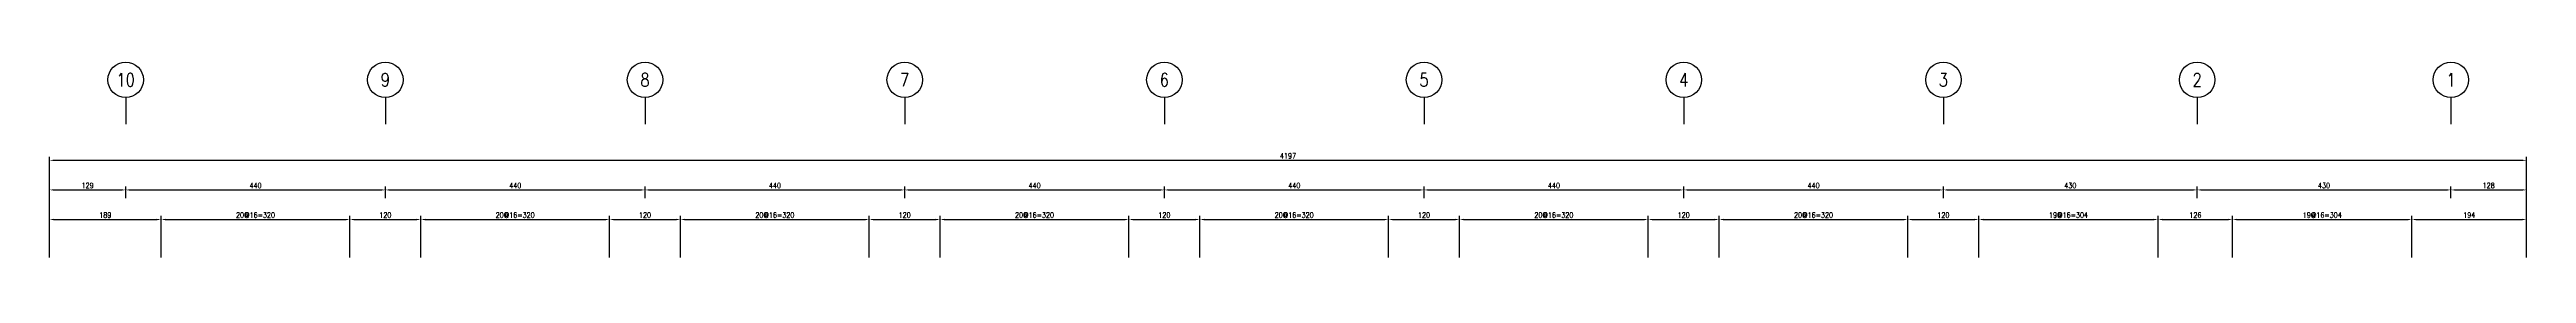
# Model space of a CAD drawing. Extents: x -4754 to 4976, y -19960 to 3841.
# Drawn here: x -265 to 3932, y -15345 to -15009 of the extents above; entities that cross this region are included whole.
import ezdxf
from ezdxf.enums import TextEntityAlignment as Align

# ---------------------------------------------------------------- set-up
doc = ezdxf.new("R2010")
doc.units = 0
doc.header["$LTSCALE"] = 3
doc.layers.get('0').update_dxf_attribs({"linetype": 'CONTINUOUS'})
doc.layers.add('HB_0', color=7, linetype='CONTINUOUS', transparency=0.5)
doc.layers.add('HB_DIM', color=1, linetype='CONTINUOUS')
doc.styles.get("Standard").update_dxf_attribs({"font": 'ROMANS.shx', "width": 0.8, "bigfont": 'chineset.shx'})
doc.dimstyles.new('30', dxfattribs={"dimscale": 3, "dimtxt": 3, "dimasz": 2.5, "dimexe": 2, "dimexo": 2, "dimgap": 1, "dimtad": 1, "dimdsep": 46, "dimtxsty": 'Standard', "dimcen": 0, "dimclrd": 256, "dimclre": 256, "dimclrt": 2, "dimadec": 0, "dimazin": 0, "dimtfac": 1, "dimtix": 1, "dimtmove": 2, "dimatfit": 3, "dimfxl": 1, "dimtolj": 1, "dimtzin": 0, "dimarcsym": 0})

# ---------------------------------------------------------------- blocks, each defined once
blk = doc.blocks.new('*D387')
at = {"layer": 'HB_DIM', "linetype": 'Continuous', "lineweight": -2}
for p, q in [((-265.4, -15338.8), (-265.4, -15268.8)), ((-257.9, -15274.8), (-83.9, -15274.8)), ((-76.4, -15338.8), (-76.4, -15268.8))]:
    blk.add_line(p, q, dxfattribs=at)
at = {"layer": 'HB_DIM'}
for points in [[(-257.9, -15273.6), (-257.9, -15276.1), (-265.4, -15274.8)], [(-83.9, -15276.1), (-83.9, -15273.6), (-76.4, -15274.8)]]:
    blk.add_solid(points, dxfattribs=at)
at = {"layer": 'HB_DIM', "color": 2, "linetype": 'Continuous', "insert": (-170.9, -15267.3), "char_height": 9, "attachment_point": 5, "rotation": 0}
blk.add_mtext('\\A1;189', dxfattribs=at)
blk = doc.blocks.new('*D388')
at = {"layer": 'HB_DIM', "linetype": 'Continuous', "lineweight": -2}
for p, q in [((-76.4, -15338.8), (-76.4, -15268.8)), ((-68.9, -15274.8), (236.1, -15274.8)), ((243.6, -15338.8), (243.6, -15268.8))]:
    blk.add_line(p, q, dxfattribs=at)
at = {"layer": 'HB_DIM'}
for points in [[(-68.9, -15273.6), (-68.9, -15276.1), (-76.4, -15274.8)], [(236.1, -15276.1), (236.1, -15273.6), (243.6, -15274.8)]]:
    blk.add_solid(points, dxfattribs=at)
at = {"layer": 'HB_DIM', "color": 2, "linetype": 'Continuous', "insert": (83.6, -15267.3), "char_height": 9, "attachment_point": 5, "rotation": 0}
blk.add_mtext('\\A1;20@16=320', dxfattribs=at)
blk = doc.blocks.new('*D389')
at = {"layer": 'HB_DIM', "linetype": 'Continuous', "lineweight": -2}
for p, q in [((243.6, -15338.8), (243.6, -15268.8)), ((251.1, -15274.8), (356.1, -15274.8)), ((363.6, -15338.8), (363.6, -15268.8))]:
    blk.add_line(p, q, dxfattribs=at)
at = {"layer": 'HB_DIM'}
for points in [[(251.1, -15273.6), (251.1, -15276.1), (243.6, -15274.8)], [(356.1, -15276.1), (356.1, -15273.6), (363.6, -15274.8)]]:
    blk.add_solid(points, dxfattribs=at)
at = {"layer": 'HB_DIM', "color": 2, "linetype": 'Continuous', "insert": (303.6, -15267.3), "char_height": 9, "attachment_point": 5, "rotation": 0}
blk.add_mtext('\\A1;120', dxfattribs=at)
blk = doc.blocks.new('*D390')
at = {"layer": 'HB_DIM', "linetype": 'Continuous', "lineweight": -2}
for p, q in [((363.6, -15338.8), (363.6, -15268.8)), ((371.1, -15274.8), (676.1, -15274.8)), ((683.6, -15338.8), (683.6, -15268.8))]:
    blk.add_line(p, q, dxfattribs=at)
at = {"layer": 'HB_DIM'}
for points in [[(371.1, -15273.6), (371.1, -15276.1), (363.6, -15274.8)], [(676.1, -15276.1), (676.1, -15273.6), (683.6, -15274.8)]]:
    blk.add_solid(points, dxfattribs=at)
at = {"layer": 'HB_DIM', "color": 2, "linetype": 'Continuous', "insert": (523.6, -15267.3), "char_height": 9, "attachment_point": 5, "rotation": 0}
blk.add_mtext('\\A1;20@16=320', dxfattribs=at)
blk = doc.blocks.new('*D391')
at = {"layer": 'HB_DIM', "linetype": 'Continuous', "lineweight": -2}
for p, q in [((683.6, -15338.8), (683.6, -15268.8)), ((691.1, -15274.8), (796.1, -15274.8)), ((803.6, -15338.8), (803.6, -15268.8))]:
    blk.add_line(p, q, dxfattribs=at)
at = {"layer": 'HB_DIM'}
for points in [[(691.1, -15273.6), (691.1, -15276.1), (683.6, -15274.8)], [(796.1, -15276.1), (796.1, -15273.6), (803.6, -15274.8)]]:
    blk.add_solid(points, dxfattribs=at)
at = {"layer": 'HB_DIM', "color": 2, "linetype": 'Continuous', "insert": (743.6, -15267.3), "char_height": 9, "attachment_point": 5, "rotation": 0}
blk.add_mtext('\\A1;120', dxfattribs=at)
blk = doc.blocks.new('*D392')
at = {"layer": 'HB_DIM', "linetype": 'Continuous', "lineweight": -2}
for p, q in [((803.6, -15338.8), (803.6, -15268.8)), ((811.1, -15274.8), (1116.1, -15274.8)), ((1123.6, -15338.8), (1123.6, -15268.8))]:
    blk.add_line(p, q, dxfattribs=at)
at = {"layer": 'HB_DIM'}
for points in [[(811.1, -15273.6), (811.1, -15276.1), (803.6, -15274.8)], [(1116.1, -15276.1), (1116.1, -15273.6), (1123.6, -15274.8)]]:
    blk.add_solid(points, dxfattribs=at)
at = {"layer": 'HB_DIM', "color": 2, "linetype": 'Continuous', "insert": (963.6, -15267.3), "char_height": 9, "attachment_point": 5, "rotation": 0}
blk.add_mtext('\\A1;20@16=320', dxfattribs=at)
blk = doc.blocks.new('*D393')
at = {"layer": 'HB_DIM', "linetype": 'Continuous', "lineweight": -2}
for p, q in [((1123.6, -15338.8), (1123.6, -15268.8)), ((1131.1, -15274.8), (1236.1, -15274.8)), ((1243.6, -15338.8), (1243.6, -15268.8))]:
    blk.add_line(p, q, dxfattribs=at)
at = {"layer": 'HB_DIM'}
for points in [[(1131.1, -15273.6), (1131.1, -15276.1), (1123.6, -15274.8)], [(1236.1, -15276.1), (1236.1, -15273.6), (1243.6, -15274.8)]]:
    blk.add_solid(points, dxfattribs=at)
at = {"layer": 'HB_DIM', "color": 2, "linetype": 'Continuous', "insert": (1183.6, -15267.3), "char_height": 9, "attachment_point": 5, "rotation": 0}
blk.add_mtext('\\A1;120', dxfattribs=at)
blk = doc.blocks.new('*D394')
at = {"layer": 'HB_DIM', "linetype": 'Continuous', "lineweight": -2}
for p, q in [((1243.6, -15338.8), (1243.6, -15268.8)), ((1251.1, -15274.8), (1556.1, -15274.8)), ((1563.6, -15338.8), (1563.6, -15268.8))]:
    blk.add_line(p, q, dxfattribs=at)
at = {"layer": 'HB_DIM'}
for points in [[(1251.1, -15273.6), (1251.1, -15276.1), (1243.6, -15274.8)], [(1556.1, -15276.1), (1556.1, -15273.6), (1563.6, -15274.8)]]:
    blk.add_solid(points, dxfattribs=at)
at = {"layer": 'HB_DIM', "color": 2, "linetype": 'Continuous', "insert": (1403.6, -15267.3), "char_height": 9, "attachment_point": 5, "rotation": 0}
blk.add_mtext('\\A1;20@16=320', dxfattribs=at)
blk = doc.blocks.new('*D395')
at = {"layer": 'HB_DIM', "linetype": 'Continuous', "lineweight": -2}
for p, q in [((1563.6, -15338.8), (1563.6, -15268.8)), ((1571.1, -15274.8), (1676.1, -15274.8)), ((1683.6, -15338.8), (1683.6, -15268.8))]:
    blk.add_line(p, q, dxfattribs=at)
at = {"layer": 'HB_DIM'}
for points in [[(1571.1, -15273.6), (1571.1, -15276.1), (1563.6, -15274.8)], [(1676.1, -15276.1), (1676.1, -15273.6), (1683.6, -15274.8)]]:
    blk.add_solid(points, dxfattribs=at)
at = {"layer": 'HB_DIM', "color": 2, "linetype": 'Continuous', "insert": (1623.6, -15267.3), "char_height": 9, "attachment_point": 5, "rotation": 0}
blk.add_mtext('\\A1;120', dxfattribs=at)
blk = doc.blocks.new('*D396')
at = {"layer": 'HB_DIM', "linetype": 'Continuous', "lineweight": -2}
for p, q in [((1683.6, -15338.8), (1683.6, -15268.8)), ((1691.1, -15274.8), (1996.1, -15274.8)), ((2003.6, -15338.8), (2003.6, -15268.8))]:
    blk.add_line(p, q, dxfattribs=at)
at = {"layer": 'HB_DIM'}
for points in [[(1691.1, -15273.6), (1691.1, -15276.1), (1683.6, -15274.8)], [(1996.1, -15276.1), (1996.1, -15273.6), (2003.6, -15274.8)]]:
    blk.add_solid(points, dxfattribs=at)
at = {"layer": 'HB_DIM', "color": 2, "linetype": 'Continuous', "insert": (1843.6, -15267.3), "char_height": 9, "attachment_point": 5, "rotation": 0}
blk.add_mtext('\\A1;20@16=320', dxfattribs=at)
blk = doc.blocks.new('*D397')
at = {"layer": 'HB_DIM', "linetype": 'Continuous', "lineweight": -2}
for p, q in [((2003.6, -15338.8), (2003.6, -15268.8)), ((2011.1, -15274.8), (2116.1, -15274.8)), ((2123.6, -15338.8), (2123.6, -15268.8))]:
    blk.add_line(p, q, dxfattribs=at)
at = {"layer": 'HB_DIM'}
for points in [[(2011.1, -15273.6), (2011.1, -15276.1), (2003.6, -15274.8)], [(2116.1, -15276.1), (2116.1, -15273.6), (2123.6, -15274.8)]]:
    blk.add_solid(points, dxfattribs=at)
at = {"layer": 'HB_DIM', "color": 2, "linetype": 'Continuous', "insert": (2063.6, -15267.3), "char_height": 9, "attachment_point": 5, "rotation": 0}
blk.add_mtext('\\A1;120', dxfattribs=at)
blk = doc.blocks.new('*D398')
at = {"layer": 'HB_DIM', "linetype": 'Continuous', "lineweight": -2}
for p, q in [((2123.6, -15338.8), (2123.6, -15268.8)), ((2131.1, -15274.8), (2436.1, -15274.8)), ((2443.6, -15338.8), (2443.6, -15268.8))]:
    blk.add_line(p, q, dxfattribs=at)
at = {"layer": 'HB_DIM'}
for points in [[(2131.1, -15273.6), (2131.1, -15276.1), (2123.6, -15274.8)], [(2436.1, -15276.1), (2436.1, -15273.6), (2443.6, -15274.8)]]:
    blk.add_solid(points, dxfattribs=at)
at = {"layer": 'HB_DIM', "color": 2, "linetype": 'Continuous', "insert": (2283.6, -15267.3), "char_height": 9, "attachment_point": 5, "rotation": 0}
blk.add_mtext('\\A1;20@16=320', dxfattribs=at)
blk = doc.blocks.new('*D399')
at = {"layer": 'HB_DIM', "linetype": 'Continuous', "lineweight": -2}
for p, q in [((2443.6, -15338.8), (2443.6, -15268.8)), ((2451.1, -15274.8), (2556.1, -15274.8)), ((2563.6, -15338.8), (2563.6, -15268.8))]:
    blk.add_line(p, q, dxfattribs=at)
at = {"layer": 'HB_DIM'}
for points in [[(2451.1, -15273.6), (2451.1, -15276.1), (2443.6, -15274.8)], [(2556.1, -15276.1), (2556.1, -15273.6), (2563.6, -15274.8)]]:
    blk.add_solid(points, dxfattribs=at)
at = {"layer": 'HB_DIM', "color": 2, "linetype": 'Continuous', "insert": (2503.6, -15267.3), "char_height": 9, "attachment_point": 5, "rotation": 0}
blk.add_mtext('\\A1;120', dxfattribs=at)
blk = doc.blocks.new('*D400')
at = {"layer": 'HB_DIM', "linetype": 'Continuous', "lineweight": -2}
for p, q in [((2563.6, -15338.8), (2563.6, -15268.8)), ((2571.1, -15274.8), (2876.1, -15274.8)), ((2883.6, -15338.8), (2883.6, -15268.8))]:
    blk.add_line(p, q, dxfattribs=at)
at = {"layer": 'HB_DIM'}
for points in [[(2571.1, -15273.6), (2571.1, -15276.1), (2563.6, -15274.8)], [(2876.1, -15276.1), (2876.1, -15273.6), (2883.6, -15274.8)]]:
    blk.add_solid(points, dxfattribs=at)
at = {"layer": 'HB_DIM', "color": 2, "linetype": 'Continuous', "insert": (2723.6, -15267.3), "char_height": 9, "attachment_point": 5, "rotation": 0}
blk.add_mtext('\\A1;20@16=320', dxfattribs=at)
blk = doc.blocks.new('*D401')
at = {"layer": 'HB_DIM', "linetype": 'Continuous', "lineweight": -2}
for p, q in [((2883.6, -15338.8), (2883.6, -15268.8)), ((2891.1, -15274.8), (2996.1, -15274.8)), ((3003.6, -15338.8), (3003.6, -15268.8))]:
    blk.add_line(p, q, dxfattribs=at)
at = {"layer": 'HB_DIM'}
for points in [[(2891.1, -15273.6), (2891.1, -15276.1), (2883.6, -15274.8)], [(2996.1, -15276.1), (2996.1, -15273.6), (3003.6, -15274.8)]]:
    blk.add_solid(points, dxfattribs=at)
at = {"layer": 'HB_DIM', "color": 2, "linetype": 'Continuous', "insert": (2943.6, -15267.3), "char_height": 9, "attachment_point": 5, "rotation": 0}
blk.add_mtext('\\A1;120', dxfattribs=at)
blk = doc.blocks.new('*D402')
at = {"layer": 'HB_DIM', "linetype": 'Continuous', "lineweight": -2}
for p, q in [((3003.6, -15338.8), (3003.6, -15268.8)), ((3011.1, -15274.8), (3300.1, -15274.8)), ((3307.6, -15338.8), (3307.6, -15268.8))]:
    blk.add_line(p, q, dxfattribs=at)
at = {"layer": 'HB_DIM'}
for points in [[(3011.1, -15273.6), (3011.1, -15276.1), (3003.6, -15274.8)], [(3300.1, -15276.1), (3300.1, -15273.6), (3307.6, -15274.8)]]:
    blk.add_solid(points, dxfattribs=at)
at = {"layer": 'HB_DIM', "color": 2, "linetype": 'Continuous', "insert": (3155.6, -15267.3), "char_height": 9, "attachment_point": 5, "rotation": 0}
blk.add_mtext('\\A1;19@16=304', dxfattribs=at)
blk = doc.blocks.new('*D403')
at = {"layer": 'HB_DIM', "linetype": 'Continuous', "lineweight": -2}
for p, q in [((3307.6, -15338.8), (3307.6, -15268.8)), ((3315.1, -15274.8), (3426.1, -15274.8)), ((3433.6, -15338.8), (3433.6, -15268.8))]:
    blk.add_line(p, q, dxfattribs=at)
at = {"layer": 'HB_DIM'}
for points in [[(3315.1, -15273.6), (3315.1, -15276.1), (3307.6, -15274.8)], [(3426.1, -15276.1), (3426.1, -15273.6), (3433.6, -15274.8)]]:
    blk.add_solid(points, dxfattribs=at)
at = {"layer": 'HB_DIM', "color": 2, "linetype": 'Continuous', "insert": (3370.6, -15267.3), "char_height": 9, "attachment_point": 5, "rotation": 0}
blk.add_mtext('\\A1;126', dxfattribs=at)
blk = doc.blocks.new('*D404')
at = {"layer": 'HB_DIM', "linetype": 'Continuous', "lineweight": -2}
for p, q in [((3433.6, -15338.8), (3433.6, -15268.8)), ((3441.1, -15274.8), (3730.1, -15274.8)), ((3737.6, -15338.8), (3737.6, -15268.8))]:
    blk.add_line(p, q, dxfattribs=at)
at = {"layer": 'HB_DIM'}
for points in [[(3441.1, -15273.6), (3441.1, -15276.1), (3433.6, -15274.8)], [(3730.1, -15276.1), (3730.1, -15273.6), (3737.6, -15274.8)]]:
    blk.add_solid(points, dxfattribs=at)
at = {"layer": 'HB_DIM', "color": 2, "linetype": 'Continuous', "insert": (3585.6, -15267.3), "char_height": 9, "attachment_point": 5, "rotation": 0}
blk.add_mtext('\\A1;19@16=304', dxfattribs=at)
blk = doc.blocks.new('*D405')
at = {"layer": 'HB_DIM', "linetype": 'Continuous', "lineweight": -2}
for p, q in [((3737.6, -15338.8), (3737.6, -15268.8)), ((3745.1, -15274.8), (3924.1, -15274.8)), ((3931.6, -15338.8), (3931.6, -15268.8))]:
    blk.add_line(p, q, dxfattribs=at)
at = {"layer": 'HB_DIM'}
for points in [[(3745.1, -15273.6), (3745.1, -15276.1), (3737.6, -15274.8)], [(3924.1, -15276.1), (3924.1, -15273.6), (3931.6, -15274.8)]]:
    blk.add_solid(points, dxfattribs=at)
at = {"layer": 'HB_DIM', "color": 2, "linetype": 'Continuous', "insert": (3834.6, -15267.3), "char_height": 9, "attachment_point": 5, "rotation": 0}
blk.add_mtext('\\A1;194', dxfattribs=at)
blk = doc.blocks.new('*D406')
at = {"layer": 'HB_DIM', "linetype": 'Continuous', "lineweight": -2}
for p, q in [((-265.4, -15338.8), (-265.4, -15168.8)), ((-257.9, -15174.8), (3924.1, -15174.8)), ((3931.6, -15338.8), (3931.6, -15168.8))]:
    blk.add_line(p, q, dxfattribs=at)
at = {"layer": 'HB_DIM'}
for points in [[(-257.9, -15173.6), (-257.9, -15176.1), (-265.4, -15174.8)], [(3924.1, -15176.1), (3924.1, -15173.6), (3931.6, -15174.8)]]:
    blk.add_solid(points, dxfattribs=at)
at = {"layer": 'HB_DIM', "color": 2, "linetype": 'Continuous', "insert": (1833.1, -15167.3), "char_height": 9, "attachment_point": 5, "rotation": 0}
blk.add_mtext('\\A1;4197', dxfattribs=at)
blk = doc.blocks.new('*D407')
at = {"layer": 'HB_DIM', "linetype": 'Continuous', "lineweight": -2}
for p, q in [((-265.4, -15338.8), (-265.4, -15218.8)), ((-257.9, -15224.8), (-143.9, -15224.8)), ((-136.4, -15238.8), (-136.4, -15218.8))]:
    blk.add_line(p, q, dxfattribs=at)
at = {"layer": 'HB_DIM'}
for points in [[(-257.9, -15223.6), (-257.9, -15226.1), (-265.4, -15224.8)], [(-143.9, -15226.1), (-143.9, -15223.6), (-136.4, -15224.8)]]:
    blk.add_solid(points, dxfattribs=at)
at = {"layer": 'HB_DIM', "color": 2, "linetype": 'Continuous', "insert": (-200.9, -15217.3), "char_height": 9, "attachment_point": 5, "rotation": 0}
blk.add_mtext('\\A1;129', dxfattribs=at)
blk = doc.blocks.new('*D408')
at = {"layer": 'HB_DIM', "linetype": 'Continuous', "lineweight": -2}
for p, q in [((-136.4, -15238.8), (-136.4, -15218.8)), ((-128.9, -15224.8), (296.1, -15224.8)), ((303.6, -15238.8), (303.6, -15218.8))]:
    blk.add_line(p, q, dxfattribs=at)
at = {"layer": 'HB_DIM'}
for points in [[(-128.9, -15223.6), (-128.9, -15226.1), (-136.4, -15224.8)], [(296.1, -15226.1), (296.1, -15223.6), (303.6, -15224.8)]]:
    blk.add_solid(points, dxfattribs=at)
at = {"layer": 'HB_DIM', "color": 2, "linetype": 'Continuous', "insert": (83.6, -15217.3), "char_height": 9, "attachment_point": 5, "rotation": 0}
blk.add_mtext('\\A1;440', dxfattribs=at)
blk = doc.blocks.new('*D409')
at = {"layer": 'HB_DIM', "linetype": 'Continuous', "lineweight": -2}
for p, q in [((303.6, -15238.8), (303.6, -15218.8)), ((311.1, -15224.8), (736.1, -15224.8)), ((743.6, -15238.8), (743.6, -15218.8))]:
    blk.add_line(p, q, dxfattribs=at)
at = {"layer": 'HB_DIM'}
for points in [[(311.1, -15223.6), (311.1, -15226.1), (303.6, -15224.8)], [(736.1, -15226.1), (736.1, -15223.6), (743.6, -15224.8)]]:
    blk.add_solid(points, dxfattribs=at)
at = {"layer": 'HB_DIM', "color": 2, "linetype": 'Continuous', "insert": (523.6, -15217.3), "char_height": 9, "attachment_point": 5, "rotation": 0}
blk.add_mtext('\\A1;440', dxfattribs=at)
blk = doc.blocks.new('*D410')
at = {"layer": 'HB_DIM', "linetype": 'Continuous', "lineweight": -2}
for p, q in [((743.6, -15238.8), (743.6, -15218.8)), ((751.1, -15224.8), (1176.1, -15224.8)), ((1183.6, -15238.8), (1183.6, -15218.8))]:
    blk.add_line(p, q, dxfattribs=at)
at = {"layer": 'HB_DIM'}
for points in [[(751.1, -15223.6), (751.1, -15226.1), (743.6, -15224.8)], [(1176.1, -15226.1), (1176.1, -15223.6), (1183.6, -15224.8)]]:
    blk.add_solid(points, dxfattribs=at)
at = {"layer": 'HB_DIM', "color": 2, "linetype": 'Continuous', "insert": (963.6, -15217.3), "char_height": 9, "attachment_point": 5, "rotation": 0}
blk.add_mtext('\\A1;440', dxfattribs=at)
blk = doc.blocks.new('*D411')
at = {"layer": 'HB_DIM', "linetype": 'Continuous', "lineweight": -2}
for p, q in [((1183.6, -15238.8), (1183.6, -15218.8)), ((1191.1, -15224.8), (1616.1, -15224.8)), ((1623.6, -15238.8), (1623.6, -15218.8))]:
    blk.add_line(p, q, dxfattribs=at)
at = {"layer": 'HB_DIM'}
for points in [[(1191.1, -15223.6), (1191.1, -15226.1), (1183.6, -15224.8)], [(1616.1, -15226.1), (1616.1, -15223.6), (1623.6, -15224.8)]]:
    blk.add_solid(points, dxfattribs=at)
at = {"layer": 'HB_DIM', "color": 2, "linetype": 'Continuous', "insert": (1403.6, -15217.3), "char_height": 9, "attachment_point": 5, "rotation": 0}
blk.add_mtext('\\A1;440', dxfattribs=at)
blk = doc.blocks.new('*D412')
at = {"layer": 'HB_DIM', "linetype": 'Continuous', "lineweight": -2}
for p, q in [((1623.6, -15238.8), (1623.6, -15218.8)), ((1631.1, -15224.8), (2056.1, -15224.8)), ((2063.6, -15238.8), (2063.6, -15218.8))]:
    blk.add_line(p, q, dxfattribs=at)
at = {"layer": 'HB_DIM'}
for points in [[(1631.1, -15223.6), (1631.1, -15226.1), (1623.6, -15224.8)], [(2056.1, -15226.1), (2056.1, -15223.6), (2063.6, -15224.8)]]:
    blk.add_solid(points, dxfattribs=at)
at = {"layer": 'HB_DIM', "color": 2, "linetype": 'Continuous', "insert": (1843.6, -15217.3), "char_height": 9, "attachment_point": 5, "rotation": 0}
blk.add_mtext('\\A1;440', dxfattribs=at)
blk = doc.blocks.new('*D413')
at = {"layer": 'HB_DIM', "linetype": 'Continuous', "lineweight": -2}
for p, q in [((2063.6, -15238.8), (2063.6, -15218.8)), ((2071.1, -15224.8), (2496.1, -15224.8)), ((2503.6, -15238.8), (2503.6, -15218.8))]:
    blk.add_line(p, q, dxfattribs=at)
at = {"layer": 'HB_DIM'}
for points in [[(2071.1, -15223.6), (2071.1, -15226.1), (2063.6, -15224.8)], [(2496.1, -15226.1), (2496.1, -15223.6), (2503.6, -15224.8)]]:
    blk.add_solid(points, dxfattribs=at)
at = {"layer": 'HB_DIM', "color": 2, "linetype": 'Continuous', "insert": (2283.6, -15217.3), "char_height": 9, "attachment_point": 5, "rotation": 0}
blk.add_mtext('\\A1;440', dxfattribs=at)
blk = doc.blocks.new('*D414')
at = {"layer": 'HB_DIM', "linetype": 'Continuous', "lineweight": -2}
for p, q in [((2503.6, -15238.8), (2503.6, -15218.8)), ((2511.1, -15224.8), (2936.1, -15224.8)), ((2943.6, -15238.8), (2943.6, -15218.8))]:
    blk.add_line(p, q, dxfattribs=at)
at = {"layer": 'HB_DIM'}
for points in [[(2511.1, -15223.6), (2511.1, -15226.1), (2503.6, -15224.8)], [(2936.1, -15226.1), (2936.1, -15223.6), (2943.6, -15224.8)]]:
    blk.add_solid(points, dxfattribs=at)
at = {"layer": 'HB_DIM', "color": 2, "linetype": 'Continuous', "insert": (2723.6, -15217.3), "char_height": 9, "attachment_point": 5, "rotation": 0}
blk.add_mtext('\\A1;440', dxfattribs=at)
blk = doc.blocks.new('*D415')
at = {"layer": 'HB_DIM', "linetype": 'Continuous', "lineweight": -2}
for p, q in [((2943.6, -15238.8), (2943.6, -15218.8)), ((2951.1, -15224.8), (3366.1, -15224.8)), ((3373.6, -15238.8), (3373.6, -15218.8))]:
    blk.add_line(p, q, dxfattribs=at)
at = {"layer": 'HB_DIM'}
for points in [[(2951.1, -15223.6), (2951.1, -15226.1), (2943.6, -15224.8)], [(3366.1, -15226.1), (3366.1, -15223.6), (3373.6, -15224.8)]]:
    blk.add_solid(points, dxfattribs=at)
at = {"layer": 'HB_DIM', "color": 2, "linetype": 'Continuous', "insert": (3158.6, -15217.3), "char_height": 9, "attachment_point": 5, "rotation": 0}
blk.add_mtext('\\A1;430', dxfattribs=at)
blk = doc.blocks.new('*D416')
at = {"layer": 'HB_DIM', "linetype": 'Continuous', "lineweight": -2}
for p, q in [((3373.6, -15238.8), (3373.6, -15218.8)), ((3381.1, -15224.8), (3796.1, -15224.8)), ((3803.6, -15238.8), (3803.6, -15218.8))]:
    blk.add_line(p, q, dxfattribs=at)
at = {"layer": 'HB_DIM'}
for points in [[(3381.1, -15223.6), (3381.1, -15226.1), (3373.6, -15224.8)], [(3796.1, -15226.1), (3796.1, -15223.6), (3803.6, -15224.8)]]:
    blk.add_solid(points, dxfattribs=at)
at = {"layer": 'HB_DIM', "color": 2, "linetype": 'Continuous', "insert": (3588.6, -15217.3), "char_height": 9, "attachment_point": 5, "rotation": 0}
blk.add_mtext('\\A1;430', dxfattribs=at)
blk = doc.blocks.new('*D417')
at = {"layer": 'HB_DIM', "linetype": 'Continuous', "lineweight": -2}
for p, q in [((3803.6, -15238.8), (3803.6, -15218.8)), ((3811.1, -15224.8), (3924.1, -15224.8)), ((3931.6, -15338.8), (3931.6, -15218.8))]:
    blk.add_line(p, q, dxfattribs=at)
at = {"layer": 'HB_DIM'}
for points in [[(3811.1, -15223.6), (3811.1, -15226.1), (3803.6, -15224.8)], [(3924.1, -15226.1), (3924.1, -15223.6), (3931.6, -15224.8)]]:
    blk.add_solid(points, dxfattribs=at)
at = {"layer": 'HB_DIM', "color": 2, "linetype": 'Continuous', "insert": (3867.6, -15217.3), "char_height": 9, "attachment_point": 5, "rotation": 0}
blk.add_mtext('\\A1;128', dxfattribs=at)
blk = doc.blocks.new('line_guide')
at = {"color": 4, "linetype": 'Continuous'}
blk.add_line((0, 0), (0, -45), dxfattribs=at)
blk.add_circle((0, 30), 30, dxfattribs=at)
at = {"color": 4, "linetype": 'Continuous', "width": 0.8}
blk.add_attdef('A', text='', height=22.5, dxfattribs=at).set_placement((0, 30), align=Align.MIDDLE)

msp = doc.modelspace()

# ---------------------------------------------------------------- block references
at = {"layer": 'HB_0', "linetype": 'Continuous'}
for p, values in [((-136.427, -15068.802), {'A': '10'}), ((303.573, -15068.802), {'A': '9'}), ((743.573, -15068.802), {'A': '8'}), ((1183.573, -15068.802), {'A': '7'}), ((1623.573, -15068.802), {'A': '6'}), ((2063.573, -15068.802), {'A': '5'}), ((2503.573, -15068.802), {'A': '4'}), ((2943.573, -15068.802), {'A': '3'}), ((3373.573, -15068.802), {'A': '2'}), ((3803.573, -15068.802), {'A': '1'})]:
    msp.add_blockref('line_guide', p, dxfattribs=at).add_auto_attribs(values)

# ---------------------------------------------------------------- dimensions: what is measured, and where the dimension line sits
at = {"layer": 'HB_DIM', "linetype": 'Continuous'}
for base, p1, p2, picture, middle in [((3931.573, -15174.802), (-265.427, -15344.802), (3931.573, -15344.802), '*D406', (1833.073, -15167.302)), ((-136.427, -15224.802), (-265.427, -15344.802), (-136.427, -15244.802, 1521), '*D407', (-200.927, -15217.302)), ((303.573, -15224.802), (-136.427, -15244.802, 1521), (303.573, -15244.802, 1081), '*D408', (83.573, -15217.302)), ((743.573, -15224.802), (303.573, -15244.802, 1081), (743.573, -15244.802, 641), '*D409', (523.573, -15217.302)), ((1183.573, -15224.802), (743.573, -15244.802, 641), (1183.573, -15244.802, 201), '*D410', (963.573, -15217.302)), ((1623.573, -15224.802), (1183.573, -15244.802, 201), (1623.573, -15244.802, -239), '*D411', (1403.573, -15217.302)), ((2063.573, -15224.802), (1623.573, -15244.802, -239), (2063.573, -15244.802, -679), '*D412', (1843.573, -15217.302)), ((2503.573, -15224.802), (2063.573, -15244.802, -679), (2503.573, -15244.802, -1119), '*D413', (2283.573, -15217.302)), ((2943.573, -15224.802), (2503.573, -15244.802, -1119), (2943.573, -15244.802, -1559), '*D414', (2723.573, -15217.302)), ((3373.573, -15224.802), (2943.573, -15244.802, -1559), (3373.573, -15244.802, -1989), '*D415', (3158.573, -15217.302)), ((3803.573, -15224.802), (3373.573, -15244.802, -1989), (3803.573, -15244.802, -2419), '*D416', (3588.573, -15217.302)), ((3931.573, -15224.802), (3803.573, -15244.802, -2419), (3931.573, -15344.802), '*D417', (3867.573, -15217.302)), ((-76.427, -15274.802), (-265.427, -15344.802), (-76.427, -15344.802, 45.395), '*D387', (-170.927, -15267.302)), ((363.573, -15274.802), (243.573, -15344.802, 45.395), (363.573, -15344.802, 45.395), '*D389', (303.573, -15267.302)), ((803.573, -15274.802), (683.573, -15344.802, 45.395), (803.573, -15344.802, 45.395), '*D391', (743.573, -15267.302)), ((1243.573, -15274.802), (1123.573, -15344.802, 45.395), (1243.573, -15344.802, 45.395), '*D393', (1183.573, -15267.302)), ((1683.573, -15274.802), (1563.573, -15344.802, 45.395), (1683.573, -15344.802, 45.395), '*D395', (1623.573, -15267.302)), ((2123.573, -15274.802), (2003.573, -15344.802, 45.395), (2123.573, -15344.802, 45.395), '*D397', (2063.573, -15267.302)), ((2563.573, -15274.802), (2443.573, -15344.802, 45.395), (2563.573, -15344.802, 45.395), '*D399', (2503.573, -15267.302)), ((3003.573, -15274.802), (2883.573, -15344.802, 45.395), (3003.573, -15344.802, 45.395), '*D401', (2943.573, -15267.302)), ((3433.573, -15274.802), (3307.573, -15344.802, 45.395), (3433.573, -15344.802, 45.395), '*D403', (3370.573, -15267.302)), ((3931.573, -15274.802), (3737.573, -15344.802, 45.395), (3931.573, -15344.802), '*D405', (3834.573, -15267.302))]:
    dim = msp.add_linear_dim(base=base, p1=p1, p2=p2, angle=0, dimstyle='30', override={"dimdec": 0, "dimpost": '<>'}, dxfattribs=at)
    dim.commit()
    dim.dimension.update_dxf_attribs({"geometry": picture, "text_midpoint": middle})
for base, p1, p2, text, picture, middle in [((243.573, -15274.802), (-76.427, -15344.802, 45.395), (243.573, -15344.802, 45.395), '20@16=<>', '*D388', (83.573, -15267.302)), ((683.573, -15274.802), (363.573, -15344.802, 45.395), (683.573, -15344.802, 45.395), '20@16=<>', '*D390', (523.573, -15267.302)), ((1123.573, -15274.802), (803.573, -15344.802, 45.395), (1123.573, -15344.802, 45.395), '20@16=<>', '*D392', (963.573, -15267.302)), ((1563.573, -15274.802), (1243.573, -15344.802, 45.395), (1563.573, -15344.802, 45.395), '20@16=<>', '*D394', (1403.573, -15267.302)), ((2003.573, -15274.802), (1683.573, -15344.802, 45.395), (2003.573, -15344.802, 45.395), '20@16=<>', '*D396', (1843.573, -15267.302)), ((2443.573, -15274.802), (2123.573, -15344.802, 45.395), (2443.573, -15344.802, 45.395), '20@16=<>', '*D398', (2283.573, -15267.302)), ((2883.573, -15274.802), (2563.573, -15344.802, 45.395), (2883.573, -15344.802, 45.395), '20@16=<>', '*D400', (2723.573, -15267.302)), ((3307.573, -15274.802), (3003.573, -15344.802, 45.395), (3307.573, -15344.802, 45.395), '19@16=<>', '*D402', (3155.573, -15267.302)), ((3737.573, -15274.802), (3433.573, -15344.802, 45.395), (3737.573, -15344.802, 45.395), '19@16=<>', '*D404', (3585.573, -15267.302))]:
    dim = msp.add_linear_dim(base=base, p1=p1, p2=p2, angle=0, text=text, dimstyle='30', override={"dimdec": 0, "dimpost": '<>'}, dxfattribs=at)
    dim.commit()
    dim.dimension.update_dxf_attribs({"geometry": picture, "text_midpoint": middle})

doc.saveas('drawing.dxf')
